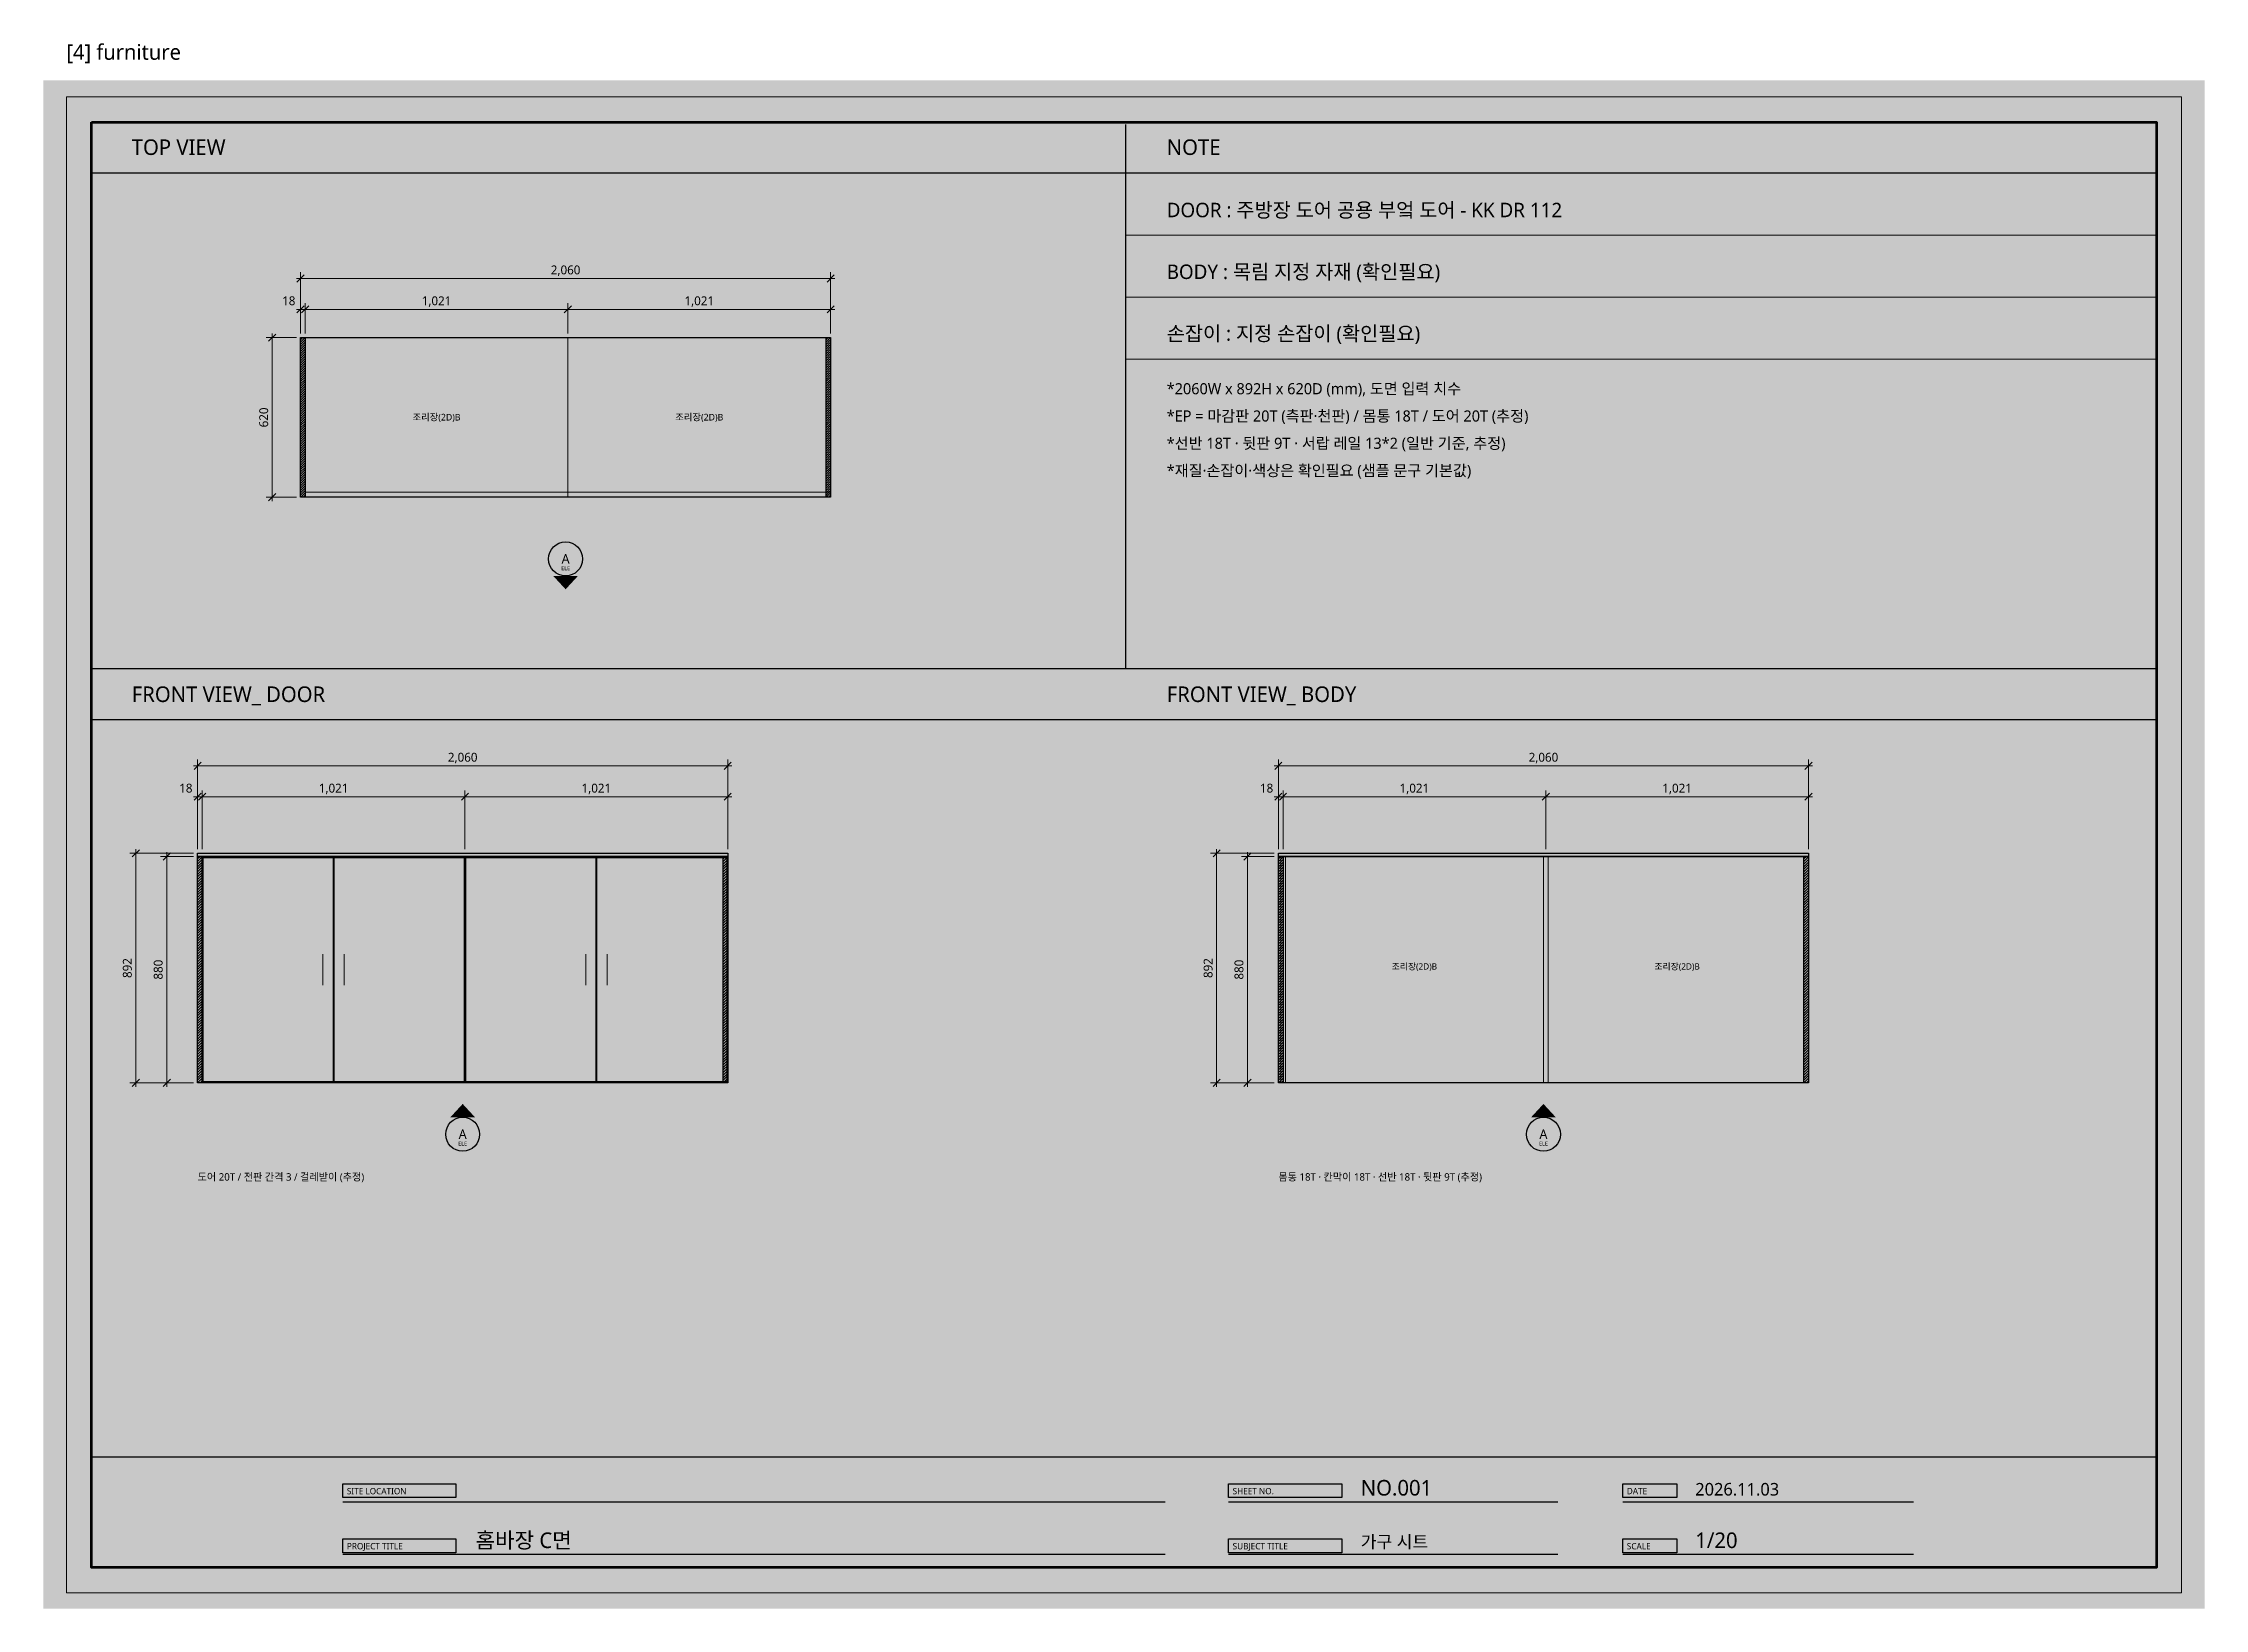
# Model space of a CAD drawing. Header units: millimetres. Extents: x 0 to 3420, y 0 to 304.
# Drawn here: x 1500 to 1920, y 0 to 304.2 of the extents above; entities that cross this region are included whole.
import ezdxf
from ezdxf.enums import TextEntityAlignment as Align

# ---------------------------------------------------------------- set-up
doc = ezdxf.new("R2010")
doc.units = ezdxf.units.MM
for name, color, linetype, lineweight, true_color in [('BG', 7, 'Continuous', 0, 0xffffff), ('DIM', 7, 'Continuous', 13, 0x969696), ('FRAME', 7, 'Continuous', 100, 0x000000), ('NOTE_BLUE', 7, 'Continuous', 9, 0x0000ff), ('NOTE_RED', 7, 'Continuous', 25, 0xde0038), ('OUTLINE', 7, 'Continuous', 25, 0x000000), ('SHEET_FRAME_INFO', 7, 'Continuous', 0, 0x5a5a5a), ('TEXT', 7, 'Continuous', 13, 0x000000), ('THIN', 7, 'Continuous', 5, 0x6e6e6e)]:
    doc.layers.add(name, color=color, linetype=linetype, lineweight=lineweight, true_color=true_color)
doc.styles.add('MALGUN', font='malgun.ttf')

msp = doc.modelspace()

# ---------------------------------------------------------------- texts
at = {"layer": 'NOTE_BLUE', "true_color": 0x0000ff, "style": 'MALGUN'}
for s, height, p in [('*EP = 마감판 20T (측판·천판) / 몸통 18T / 도어 20T (추정)', 2.16, (1718.3, 230.7)), ('도어 20T / 전판 간격 3 / 걸레받이 (추정)', 1.44, (1530, 83.2)), ('몸통 18T · 칸막이 18T · 선반 18T · 뒷판 9T (추정)', 1.44, (1740, 83.2))]:
    msp.add_text(s, height=height, dxfattribs=at).set_placement(p)
at = {"layer": 'NOTE_RED', "true_color": 0xde0038, "style": 'MALGUN'}
for s, height, p in [('손잡이 : 지정 손잡이 (확인필요)', 2.808, (1718.3, 246.4)), ('*재질·손잡이·색상은 확인필요 (샘플 문구 기본값)', 2.16, (1718.3, 220.1))]:
    msp.add_text(s, height=height, dxfattribs=at).set_placement(p)
at = {"layer": 'SHEET_FRAME_INFO', "true_color": 0x5a5a5a, "style": 'MALGUN'}
msp.add_text('[4] furniture', height=3, dxfattribs=at).set_placement((1504.5, 301))
at = {"layer": 'TEXT', "true_color": 0x000000, "style": 'MALGUN'}
for s, height, p in [('TOP VIEW', 3.024, (1517.2, 282.5)), ('NOTE', 3.024, (1718.3, 282.5)), ('DOOR : 주방장 도어^J공용 부엌 도어 - KK DR 112', 2.808, (1718.3, 270.4)), ('BODY : 목림 지정 자재 (확인필요)', 2.808, (1718.3, 258.4)), ('*2060W x 892H x 620D (mm), 도면 입력 치수', 2.16, (1718.3, 236)), ('*선반 18T · 뒷판 9T · 서랍 레일 13*2 (일반 기준, 추정)', 2.16, (1718.3, 225.4)), ('FRONT VIEW_ DOOR', 3.024, (1517.2, 176.2)), ('FRONT VIEW_ BODY', 3.024, (1718.3, 176.2)), ('NO.001', 3.024, (1756, 22)), ('2026.11.03', 2.448, (1821, 22)), ('홈바장 C면', 3.024, (1584, 11.8)), ('가구 시트', 2.448, (1756, 11.8)), ('1/20', 3.024, (1821, 11.8))]:
    msp.add_text(s, height=height, dxfattribs=at).set_placement(p)
for s, height, p in [('2,060', 1.728, (1601.5, 259.3)), ('18', 1.728, (1547.71, 253.3)), ('1,021', 1.728, (1576.42, 253.3)), ('1,021', 1.728, (1627.47, 253.3)), ('A', 1.87, (1601.5, 203.1)), ('ELE', 0.792, (1601.5, 201.8)), ('2,060', 1.728, (1581.5, 164.6)), ('2,060', 1.728, (1791.5, 164.6)), ('18', 1.728, (1527.71, 158.6)), ('1,021', 1.728, (1556.42, 158.6)), ('1,021', 1.728, (1607.47, 158.6)), ('18', 1.728, (1737.71, 158.6)), ('1,021', 1.728, (1766.42, 158.6)), ('1,021', 1.728, (1817.47, 158.6)), ('A', 1.87, (1581.5, 91.3)), ('A', 1.87, (1791.5, 91.3)), ('ELE', 0.792, (1581.5, 90)), ('ELE', 0.792, (1791.5, 90))]:
    msp.add_text(s, height=height, dxfattribs=at).set_placement(p, align=Align.CENTER)
for s, p in [('620', (1543.7, 231.5)), ('892', (1517.2, 124.5)), ('880', (1523.2, 124.2)), ('892', (1727.2, 124.5)), ('880', (1733.2, 124.2))]:
    msp.add_text(s, height=1.728, rotation=90, dxfattribs=at).set_placement(p, align=Align.CENTER)
at = {"layer": 'TEXT', "true_color": 0x5a5a5a, "style": 'MALGUN'}
for height, p in [(1.296, (1576.42, 230.9)), (1.296, (1627.47, 230.9)), (1.224, (1766.42, 124.2)), (1.224, (1817.47, 124.2))]:
    msp.add_text('조리장(2D)B', height=height, dxfattribs=at).set_placement(p, align=Align.CENTER)
at = {"layer": 'TEXT', "true_color": 0xffffff, "style": 'MALGUN'}
for s, p in [('SITE LOCATION', (1559, 22.25)), ('SHEET NO.', (1731.1, 22.25)), ('DATE', (1807.7, 22.25)), ('PROJECT TITLE', (1559, 11.55)), ('SUBJECT TITLE', (1731.1, 11.55)), ('SCALE', (1807.7, 11.55))]:
    msp.add_text(s, height=1.224, dxfattribs=at).set_placement(p)

# ---------------------------------------------------------------- linework, layer by layer
at = {"layer": 'BG', "lineweight": 0, "true_color": 0xffffff}
msp.add_solid([(1500, 0), (1920, 0), (1500, 297), (1920, 297)], dxfattribs=at)
at = {"layer": 'DIM', "lineweight": 13, "true_color": 0x969696}
for p, q in [((1549.2, 258.5), (1653.8, 258.5)), ((1550, 247.8), (1550, 259.7)), ((1653, 247.8), (1653, 259.7)), ((1549.2, 252.5), (1653.8, 252.5)), ((1550, 247.8), (1550, 253.7)), ((1550.9, 247.8), (1550.9, 253.7)), ((1601.95, 247.8), (1601.95, 253.7)), ((1653, 247.8), (1653, 253.7)), ((1544.5, 247.8), (1544.5, 215.2)), ((1549.2, 247), (1543.3, 247)), ((1549.2, 216), (1543.3, 216)), ((1529.2, 163.8), (1633.8, 163.8)), ((1530, 147.6), (1530, 165)), ((1633, 147.6), (1633, 165)), ((1739.2, 163.8), (1843.8, 163.8)), ((1740, 147.6), (1740, 165)), ((1843, 147.6), (1843, 165)), ((1529.2, 157.8), (1633.8, 157.8)), ((1530, 147.6), (1530, 159)), ((1530.9, 147.6), (1530.9, 159)), ((1581.95, 147.6), (1581.95, 159)), ((1633, 147.6), (1633, 159)), ((1739.2, 157.8), (1843.8, 157.8)), ((1740, 147.6), (1740, 159)), ((1740.9, 147.6), (1740.9, 159)), ((1791.95, 147.6), (1791.95, 159)), ((1843, 147.6), (1843, 159)), ((1518, 147.6), (1518, 101.4)), ((1524, 147), (1524, 101.4)), ((1728, 147.6), (1728, 101.4)), ((1734, 147), (1734, 101.4)), ((1529.2, 146.8), (1516.8, 146.8)), ((1529.2, 146.2), (1522.8, 146.2)), ((1739.2, 146.8), (1726.8, 146.8)), ((1739.2, 146.2), (1732.8, 146.2)), ((1529.2, 102.2), (1516.8, 102.2)), ((1529.2, 102.2), (1522.8, 102.2)), ((1739.2, 102.2), (1726.8, 102.2)), ((1739.2, 102.2), (1732.8, 102.2))]:
    msp.add_line(p, q, dxfattribs=at)
at = {"layer": 'DIM', "lineweight": 13, "true_color": 0x5a5a5a}
for p, q in [((1549.3, 257.8), (1550.7, 259.2)), ((1652.3, 257.8), (1653.7, 259.2)), ((1549.3, 251.8), (1550.7, 253.2)), ((1550.2, 251.8), (1551.6, 253.2)), ((1601.25, 251.8), (1602.65, 253.2)), ((1652.3, 251.8), (1653.7, 253.2)), ((1543.8, 246.3), (1545.2, 247.7)), ((1543.8, 215.3), (1545.2, 216.7)), ((1529.3, 163.1), (1530.7, 164.5)), ((1632.3, 163.1), (1633.7, 164.5)), ((1739.3, 163.1), (1740.7, 164.5)), ((1842.3, 163.1), (1843.7, 164.5)), ((1529.3, 157.1), (1530.7, 158.5)), ((1530.2, 157.1), (1531.6, 158.5)), ((1581.25, 157.1), (1582.65, 158.5)), ((1632.3, 157.1), (1633.7, 158.5)), ((1739.3, 157.1), (1740.7, 158.5)), ((1740.2, 157.1), (1741.6, 158.5)), ((1791.25, 157.1), (1792.65, 158.5)), ((1842.3, 157.1), (1843.7, 158.5)), ((1517.3, 146.1), (1518.7, 147.5)), ((1727.3, 146.1), (1728.7, 147.5)), ((1523.3, 145.5), (1524.7, 146.9)), ((1733.3, 145.5), (1734.7, 146.9)), ((1517.3, 101.5), (1518.7, 102.9)), ((1523.3, 101.5), (1524.7, 102.9)), ((1727.3, 101.5), (1728.7, 102.9)), ((1733.3, 101.5), (1734.7, 102.9))]:
    msp.add_line(p, q, dxfattribs=at)
at = {"layer": 'FRAME', "lineweight": 25, "true_color": 0x000000}
for p, q in [((1710.3, 288.4), (1710.3, 182.7)), ((1509.4, 279), (1910.6, 279)), ((1509.4, 182.7), (1910.6, 182.7)), ((1509.4, 172.8), (1910.6, 172.8)), ((1509.4, 29.5), (1910.6, 29.5))]:
    msp.add_line(p, q, dxfattribs=at)
at = {"layer": 'FRAME', "lineweight": 13, "true_color": 0x000000}
for p, q in [((1710.3, 266.9), (1910.6, 266.9)), ((1710.3, 254.9), (1910.6, 254.9)), ((1710.3, 242.8), (1910.6, 242.8))]:
    msp.add_line(p, q, dxfattribs=at)
msp.add_lwpolyline([(1504.5, 293.8), (1915.5, 293.8), (1915.5, 3.1), (1504.5, 3.1)], close=True, dxfattribs=at)
at = {"layer": 'FRAME', "lineweight": 100, "true_color": 0x000000}
msp.add_lwpolyline([(1509.4, 288.9), (1910.6, 288.9), (1910.6, 8), (1509.4, 8)], close=True, dxfattribs=at)
at = {"layer": 'FRAME', "lineweight": 0, "true_color": 0x555555}
for points in [[(1558.2, 24.3), (1580.2, 24.3), (1558.2, 21.6), (1580.2, 21.6)], [(1730.3, 24.3), (1752.3, 24.3), (1730.3, 21.6), (1752.3, 21.6)], [(1806.9, 24.3), (1817.4, 24.3), (1806.9, 21.6), (1817.4, 21.6)], [(1558.2, 13.6), (1580.2, 13.6), (1558.2, 10.9), (1580.2, 10.9)], [(1730.3, 13.6), (1752.3, 13.6), (1730.3, 10.9), (1752.3, 10.9)], [(1806.9, 13.6), (1817.4, 13.6), (1806.9, 10.9), (1817.4, 10.9)]]:
    msp.add_solid(points, dxfattribs=at)
at = {"layer": 'OUTLINE', "lineweight": 25, "true_color": 0x000000}
for p, q in [((1530.9, 102.2), (1530.9, 146.2)), ((1581.95, 102.2), (1581.95, 146.2)), ((1558.2, 20.8), (1718, 20.8)), ((1730.3, 20.8), (1794.3, 20.8)), ((1806.9, 20.8), (1863.4, 20.8)), ((1558.2, 10.6), (1718, 10.6)), ((1730.3, 10.6), (1794.3, 10.6)), ((1806.9, 10.6), (1863.4, 10.6))]:
    msp.add_line(p, q, dxfattribs=at)
for points in [[(1550, 247), (1550.9, 247), (1550.9, 216), (1550, 216)], [(1550, 247), (1653, 247), (1653, 216), (1550, 216)], [(1652.1, 247), (1653, 247), (1653, 216), (1652.1, 216)], [(1530, 146.8), (1633, 146.8), (1633, 146.2), (1530, 146.2)], [(1530, 146.2), (1633, 146.2), (1633, 102.2), (1530, 102.2)], [(1530, 146.2), (1530.9, 146.2), (1530.9, 102.2), (1530, 102.2)], [(1531.05, 146), (1556.35, 146), (1556.35, 102.4), (1531.05, 102.4)], [(1556.5, 146), (1581.8, 146), (1581.8, 102.4), (1556.5, 102.4)], [(1582.1, 146), (1607.4, 146), (1607.4, 102.4), (1582.1, 102.4)], [(1607.55, 146), (1632.85, 146), (1632.85, 102.4), (1607.55, 102.4)], [(1632.1, 146.2), (1633, 146.2), (1633, 102.2), (1632.1, 102.2)], [(1740, 146.8), (1843, 146.8), (1843, 146.2), (1740, 146.2)], [(1740, 146.2), (1843, 146.2), (1843, 102.2), (1740, 102.2)], [(1740, 146.2), (1740.9, 146.2), (1740.9, 102.2), (1740, 102.2)], [(1842.1, 146.2), (1843, 146.2), (1843, 102.2), (1842.1, 102.2)], [(1558.2, 24.3), (1580.2, 24.3), (1580.2, 21.6), (1558.2, 21.6)], [(1730.3, 24.3), (1752.3, 24.3), (1752.3, 21.6), (1730.3, 21.6)], [(1806.9, 24.3), (1817.4, 24.3), (1817.4, 21.6), (1806.9, 21.6)], [(1558.2, 13.6), (1580.2, 13.6), (1580.2, 10.9), (1558.2, 10.9)], [(1730.3, 13.6), (1752.3, 13.6), (1752.3, 10.9), (1730.3, 10.9)], [(1806.9, 13.6), (1817.4, 13.6), (1817.4, 10.9), (1806.9, 10.9)]]:
    msp.add_lwpolyline(points, close=True, dxfattribs=at)
for centre in [(1601.5, 204), (1581.5, 92.2), (1791.5, 92.2)]:
    msp.add_circle(centre, 3.3, dxfattribs=at)
at = {"layer": 'OUTLINE', "lineweight": 0, "true_color": 0x000000}
for points in [[(1599.1, 200.7), (1603.9, 200.7), (1601.5, 198.1)], [(1579.1, 95.5), (1583.9, 95.5), (1581.5, 98.1)], [(1789.1, 95.5), (1793.9, 95.5), (1791.5, 98.1)]]:
    msp.add_solid(points, dxfattribs=at)
at = {"layer": 'THIN', "lineweight": 5, "true_color": 0xa5a5a5}
for p, q in [((1550, 246.55), (1550.45, 247)), ((1550, 246.1), (1550.9, 247)), ((1550, 245.65), (1550.9, 246.55)), ((1550, 245.2), (1550.9, 246.1)), ((1550, 244.75), (1550.9, 245.65)), ((1550, 244.3), (1550.9, 245.2)), ((1550, 243.85), (1550.9, 244.75)), ((1550, 243.4), (1550.9, 244.3)), ((1550, 242.95), (1550.9, 243.85)), ((1652.1, 246.55), (1652.55, 247)), ((1652.1, 246.1), (1653, 247)), ((1652.1, 245.65), (1653, 246.55)), ((1652.1, 245.2), (1653, 246.1)), ((1652.1, 244.75), (1653, 245.65)), ((1652.1, 244.3), (1653, 245.2)), ((1652.1, 243.85), (1653, 244.75)), ((1652.1, 243.4), (1653, 244.3)), ((1652.1, 242.95), (1653, 243.85)), ((1550, 242.5), (1550.9, 243.4)), ((1550, 242.05), (1550.9, 242.95)), ((1550, 241.6), (1550.9, 242.5)), ((1550, 241.15), (1550.9, 242.05)), ((1550, 240.7), (1550.9, 241.6)), ((1550, 240.25), (1550.9, 241.15)), ((1550, 239.8), (1550.9, 240.7)), ((1550, 239.35), (1550.9, 240.25)), ((1550, 238.9), (1550.9, 239.8)), ((1652.1, 242.5), (1653, 243.4)), ((1652.1, 242.05), (1653, 242.95)), ((1652.1, 241.6), (1653, 242.5)), ((1652.1, 241.15), (1653, 242.05)), ((1652.1, 240.7), (1653, 241.6)), ((1652.1, 240.25), (1653, 241.15)), ((1652.1, 239.8), (1653, 240.7)), ((1652.1, 239.35), (1653, 240.25)), ((1652.1, 238.9), (1653, 239.8)), ((1550, 238.45), (1550.9, 239.35)), ((1550, 238), (1550.9, 238.9)), ((1550, 237.55), (1550.9, 238.45)), ((1550, 237.1), (1550.9, 238)), ((1550, 236.65), (1550.9, 237.55)), ((1550, 236.2), (1550.9, 237.1)), ((1550, 235.75), (1550.9, 236.65)), ((1550, 235.3), (1550.9, 236.2)), ((1550, 234.85), (1550.9, 235.75)), ((1550, 234.4), (1550.9, 235.3)), ((1652.1, 238.45), (1653, 239.35)), ((1652.1, 238), (1653, 238.9)), ((1652.1, 237.55), (1653, 238.45)), ((1652.1, 237.1), (1653, 238)), ((1652.1, 236.65), (1653, 237.55)), ((1652.1, 236.2), (1653, 237.1)), ((1652.1, 235.75), (1653, 236.65)), ((1652.1, 235.3), (1653, 236.2)), ((1652.1, 234.85), (1653, 235.75)), ((1652.1, 234.4), (1653, 235.3)), ((1550, 233.95), (1550.9, 234.85)), ((1550, 233.5), (1550.9, 234.4)), ((1550, 233.05), (1550.9, 233.95)), ((1550, 232.6), (1550.9, 233.5)), ((1550, 232.15), (1550.9, 233.05)), ((1550, 231.7), (1550.9, 232.6)), ((1550, 231.25), (1550.9, 232.15)), ((1550, 230.8), (1550.9, 231.7)), ((1550, 230.35), (1550.9, 231.25)), ((1652.1, 233.95), (1653, 234.85)), ((1652.1, 233.5), (1653, 234.4)), ((1652.1, 233.05), (1653, 233.95)), ((1652.1, 232.6), (1653, 233.5)), ((1652.1, 232.15), (1653, 233.05)), ((1652.1, 231.7), (1653, 232.6)), ((1652.1, 231.25), (1653, 232.15)), ((1652.1, 230.8), (1653, 231.7)), ((1652.1, 230.35), (1653, 231.25)), ((1550, 229.9), (1550.9, 230.8)), ((1550, 229.45), (1550.9, 230.35)), ((1550, 229), (1550.9, 229.9)), ((1550, 228.55), (1550.9, 229.45)), ((1550, 228.1), (1550.9, 229)), ((1550, 227.65), (1550.9, 228.55)), ((1550, 227.2), (1550.9, 228.1)), ((1550, 226.75), (1550.9, 227.65)), ((1550, 226.3), (1550.9, 227.2)), ((1652.1, 229.9), (1653, 230.8)), ((1652.1, 229.45), (1653, 230.35)), ((1652.1, 229), (1653, 229.9)), ((1652.1, 228.55), (1653, 229.45)), ((1652.1, 228.1), (1653, 229)), ((1652.1, 227.65), (1653, 228.55)), ((1652.1, 227.2), (1653, 228.1)), ((1652.1, 226.75), (1653, 227.65)), ((1652.1, 226.3), (1653, 227.2)), ((1550, 225.85), (1550.9, 226.75)), ((1550, 225.4), (1550.9, 226.3)), ((1550, 224.95), (1550.9, 225.85)), ((1550, 224.5), (1550.9, 225.4)), ((1550, 224.05), (1550.9, 224.95)), ((1550, 223.6), (1550.9, 224.5)), ((1550, 223.15), (1550.9, 224.05)), ((1550, 222.7), (1550.9, 223.6)), ((1550, 222.25), (1550.9, 223.15)), ((1550, 221.8), (1550.9, 222.7)), ((1652.1, 225.85), (1653, 226.75)), ((1652.1, 225.4), (1653, 226.3)), ((1652.1, 224.95), (1653, 225.85)), ((1652.1, 224.5), (1653, 225.4)), ((1652.1, 224.05), (1653, 224.95)), ((1652.1, 223.6), (1653, 224.5)), ((1652.1, 223.15), (1653, 224.05)), ((1652.1, 222.7), (1653, 223.6)), ((1652.1, 222.25), (1653, 223.15)), ((1652.1, 221.8), (1653, 222.7)), ((1550, 221.35), (1550.9, 222.25)), ((1550, 220.9), (1550.9, 221.8)), ((1550, 220.45), (1550.9, 221.35)), ((1550, 220), (1550.9, 220.9)), ((1550, 219.55), (1550.9, 220.45)), ((1550, 219.1), (1550.9, 220)), ((1550, 218.65), (1550.9, 219.55)), ((1550, 218.2), (1550.9, 219.1)), ((1550, 217.75), (1550.9, 218.65)), ((1652.1, 221.35), (1653, 222.25)), ((1652.1, 220.9), (1653, 221.8)), ((1652.1, 220.45), (1653, 221.35)), ((1652.1, 220), (1653, 220.9)), ((1652.1, 219.55), (1653, 220.45)), ((1652.1, 219.1), (1653, 220)), ((1652.1, 218.65), (1653, 219.55)), ((1652.1, 218.2), (1653, 219.1)), ((1652.1, 217.75), (1653, 218.65)), ((1550, 217.3), (1550.9, 218.2)), ((1550, 216.85), (1550.9, 217.75)), ((1550, 216.4), (1550.9, 217.3)), ((1550.05, 216), (1550.9, 216.85)), ((1550.5, 216), (1550.9, 216.4)), ((1652.1, 217.3), (1653, 218.2)), ((1652.1, 216.85), (1653, 217.75)), ((1652.1, 216.4), (1653, 217.3)), ((1652.15, 216), (1653, 216.85)), ((1652.6, 216), (1653, 216.4)), ((1530, 145.7), (1530.5, 146.2)), ((1530, 145.2), (1530.9, 146.1)), ((1530, 144.7), (1530.9, 145.6)), ((1530, 144.2), (1530.9, 145.1)), ((1530, 143.7), (1530.9, 144.6)), ((1530, 143.2), (1530.9, 144.1)), ((1530, 142.7), (1530.9, 143.6)), ((1530, 142.2), (1530.9, 143.1)), ((1632.1, 145.7), (1632.6, 146.2)), ((1632.1, 145.2), (1633, 146.1)), ((1632.1, 144.7), (1633, 145.6)), ((1632.1, 144.2), (1633, 145.1)), ((1632.1, 143.7), (1633, 144.6)), ((1632.1, 143.2), (1633, 144.1)), ((1632.1, 142.7), (1633, 143.6)), ((1632.1, 142.2), (1633, 143.1)), ((1740, 145.7), (1740.5, 146.2)), ((1740, 145.2), (1740.9, 146.1)), ((1740, 144.7), (1740.9, 145.6)), ((1740, 144.2), (1740.9, 145.1)), ((1740, 143.7), (1740.9, 144.6)), ((1740, 143.2), (1740.9, 144.1)), ((1740, 142.7), (1740.9, 143.6)), ((1740, 142.2), (1740.9, 143.1)), ((1842.1, 145.7), (1842.6, 146.2)), ((1842.1, 145.2), (1843, 146.1)), ((1842.1, 144.7), (1843, 145.6)), ((1842.1, 144.2), (1843, 145.1)), ((1842.1, 143.7), (1843, 144.6)), ((1842.1, 143.2), (1843, 144.1)), ((1842.1, 142.7), (1843, 143.6)), ((1842.1, 142.2), (1843, 143.1)), ((1530, 141.7), (1530.9, 142.6)), ((1530, 141.2), (1530.9, 142.1)), ((1530, 140.7), (1530.9, 141.6)), ((1530, 140.2), (1530.9, 141.1)), ((1530, 139.7), (1530.9, 140.6)), ((1530, 139.2), (1530.9, 140.1)), ((1530, 138.7), (1530.9, 139.6)), ((1530, 138.2), (1530.9, 139.1)), ((1530, 137.7), (1530.9, 138.6)), ((1632.1, 141.7), (1633, 142.6)), ((1632.1, 141.2), (1633, 142.1)), ((1632.1, 140.7), (1633, 141.6)), ((1632.1, 140.2), (1633, 141.1)), ((1632.1, 139.7), (1633, 140.6)), ((1632.1, 139.2), (1633, 140.1)), ((1632.1, 138.7), (1633, 139.6)), ((1632.1, 138.2), (1633, 139.1)), ((1632.1, 137.7), (1633, 138.6)), ((1740, 141.7), (1740.9, 142.6)), ((1740, 141.2), (1740.9, 142.1)), ((1740, 140.7), (1740.9, 141.6)), ((1740, 140.2), (1740.9, 141.1)), ((1740, 139.7), (1740.9, 140.6)), ((1740, 139.2), (1740.9, 140.1)), ((1740, 138.7), (1740.9, 139.6)), ((1740, 138.2), (1740.9, 139.1)), ((1740, 137.7), (1740.9, 138.6)), ((1842.1, 141.7), (1843, 142.6)), ((1842.1, 141.2), (1843, 142.1)), ((1842.1, 140.7), (1843, 141.6)), ((1842.1, 140.2), (1843, 141.1)), ((1842.1, 139.7), (1843, 140.6)), ((1842.1, 139.2), (1843, 140.1)), ((1842.1, 138.7), (1843, 139.6)), ((1842.1, 138.2), (1843, 139.1)), ((1842.1, 137.7), (1843, 138.6)), ((1530, 137.2), (1530.9, 138.1)), ((1530, 136.7), (1530.9, 137.6)), ((1530, 136.2), (1530.9, 137.1)), ((1530, 135.7), (1530.9, 136.6)), ((1530, 135.2), (1530.9, 136.1)), ((1530, 134.7), (1530.9, 135.6)), ((1530, 134.2), (1530.9, 135.1)), ((1530, 133.7), (1530.9, 134.6)), ((1632.1, 137.2), (1633, 138.1)), ((1632.1, 136.7), (1633, 137.6)), ((1632.1, 136.2), (1633, 137.1)), ((1632.1, 135.7), (1633, 136.6)), ((1632.1, 135.2), (1633, 136.1)), ((1632.1, 134.7), (1633, 135.6)), ((1632.1, 134.2), (1633, 135.1)), ((1632.1, 133.7), (1633, 134.6)), ((1740, 137.2), (1740.9, 138.1)), ((1740, 136.7), (1740.9, 137.6)), ((1740, 136.2), (1740.9, 137.1)), ((1740, 135.7), (1740.9, 136.6)), ((1740, 135.2), (1740.9, 136.1)), ((1740, 134.7), (1740.9, 135.6)), ((1740, 134.2), (1740.9, 135.1)), ((1740, 133.7), (1740.9, 134.6)), ((1842.1, 137.2), (1843, 138.1)), ((1842.1, 136.7), (1843, 137.6)), ((1842.1, 136.2), (1843, 137.1)), ((1842.1, 135.7), (1843, 136.6)), ((1842.1, 135.2), (1843, 136.1)), ((1842.1, 134.7), (1843, 135.6)), ((1842.1, 134.2), (1843, 135.1)), ((1842.1, 133.7), (1843, 134.6)), ((1530, 133.2), (1530.9, 134.1)), ((1530, 132.7), (1530.9, 133.6)), ((1530, 132.2), (1530.9, 133.1)), ((1530, 131.7), (1530.9, 132.6)), ((1530, 131.2), (1530.9, 132.1)), ((1530, 130.7), (1530.9, 131.6)), ((1530, 130.2), (1530.9, 131.1)), ((1530, 129.7), (1530.9, 130.6)), ((1632.1, 133.2), (1633, 134.1)), ((1632.1, 132.7), (1633, 133.6)), ((1632.1, 132.2), (1633, 133.1)), ((1632.1, 131.7), (1633, 132.6)), ((1632.1, 131.2), (1633, 132.1)), ((1632.1, 130.7), (1633, 131.6)), ((1632.1, 130.2), (1633, 131.1)), ((1632.1, 129.7), (1633, 130.6)), ((1740, 133.2), (1740.9, 134.1)), ((1740, 132.7), (1740.9, 133.6)), ((1740, 132.2), (1740.9, 133.1)), ((1740, 131.7), (1740.9, 132.6)), ((1740, 131.2), (1740.9, 132.1)), ((1740, 130.7), (1740.9, 131.6)), ((1740, 130.2), (1740.9, 131.1)), ((1740, 129.7), (1740.9, 130.6)), ((1842.1, 133.2), (1843, 134.1)), ((1842.1, 132.7), (1843, 133.6)), ((1842.1, 132.2), (1843, 133.1)), ((1842.1, 131.7), (1843, 132.6)), ((1842.1, 131.2), (1843, 132.1)), ((1842.1, 130.7), (1843, 131.6)), ((1842.1, 130.2), (1843, 131.1)), ((1842.1, 129.7), (1843, 130.6)), ((1530, 129.2), (1530.9, 130.1)), ((1530, 128.7), (1530.9, 129.6)), ((1530, 128.2), (1530.9, 129.1)), ((1530, 127.7), (1530.9, 128.6)), ((1530, 127.2), (1530.9, 128.1)), ((1530, 126.7), (1530.9, 127.6)), ((1530, 126.2), (1530.9, 127.1)), ((1530, 125.7), (1530.9, 126.6)), ((1530, 125.2), (1530.9, 126.1)), ((1632.1, 129.2), (1633, 130.1)), ((1632.1, 128.7), (1633, 129.6)), ((1632.1, 128.2), (1633, 129.1)), ((1632.1, 127.7), (1633, 128.6)), ((1632.1, 127.2), (1633, 128.1)), ((1632.1, 126.7), (1633, 127.6)), ((1632.1, 126.2), (1633, 127.1)), ((1632.1, 125.7), (1633, 126.6)), ((1632.1, 125.2), (1633, 126.1)), ((1740, 129.2), (1740.9, 130.1)), ((1740, 128.7), (1740.9, 129.6)), ((1740, 128.2), (1740.9, 129.1)), ((1740, 127.7), (1740.9, 128.6)), ((1740, 127.2), (1740.9, 128.1)), ((1740, 126.7), (1740.9, 127.6)), ((1740, 126.2), (1740.9, 127.1)), ((1740, 125.7), (1740.9, 126.6)), ((1740, 125.2), (1740.9, 126.1)), ((1842.1, 129.2), (1843, 130.1)), ((1842.1, 128.7), (1843, 129.6)), ((1842.1, 128.2), (1843, 129.1)), ((1842.1, 127.7), (1843, 128.6)), ((1842.1, 127.2), (1843, 128.1)), ((1842.1, 126.7), (1843, 127.6)), ((1842.1, 126.2), (1843, 127.1)), ((1842.1, 125.7), (1843, 126.6)), ((1842.1, 125.2), (1843, 126.1)), ((1530, 124.7), (1530.9, 125.6)), ((1530, 124.2), (1530.9, 125.1)), ((1530, 123.7), (1530.9, 124.6)), ((1530, 123.2), (1530.9, 124.1)), ((1530, 122.7), (1530.9, 123.6)), ((1530, 122.2), (1530.9, 123.1)), ((1530, 121.7), (1530.9, 122.6)), ((1530, 121.2), (1530.9, 122.1)), ((1632.1, 124.7), (1633, 125.6)), ((1632.1, 124.2), (1633, 125.1)), ((1632.1, 123.7), (1633, 124.6)), ((1632.1, 123.2), (1633, 124.1)), ((1632.1, 122.7), (1633, 123.6)), ((1632.1, 122.2), (1633, 123.1)), ((1632.1, 121.7), (1633, 122.6)), ((1632.1, 121.2), (1633, 122.1)), ((1740, 124.7), (1740.9, 125.6)), ((1740, 124.2), (1740.9, 125.1)), ((1740, 123.7), (1740.9, 124.6)), ((1740, 123.2), (1740.9, 124.1)), ((1740, 122.7), (1740.9, 123.6)), ((1740, 122.2), (1740.9, 123.1)), ((1740, 121.7), (1740.9, 122.6)), ((1740, 121.2), (1740.9, 122.1)), ((1842.1, 124.7), (1843, 125.6)), ((1842.1, 124.2), (1843, 125.1)), ((1842.1, 123.7), (1843, 124.6)), ((1842.1, 123.2), (1843, 124.1)), ((1842.1, 122.7), (1843, 123.6)), ((1842.1, 122.2), (1843, 123.1)), ((1842.1, 121.7), (1843, 122.6)), ((1842.1, 121.2), (1843, 122.1)), ((1530, 120.7), (1530.9, 121.6)), ((1530, 120.2), (1530.9, 121.1)), ((1530, 119.7), (1530.9, 120.6)), ((1530, 119.2), (1530.9, 120.1)), ((1530, 118.7), (1530.9, 119.6)), ((1530, 118.2), (1530.9, 119.1)), ((1530, 117.7), (1530.9, 118.6)), ((1530, 117.2), (1530.9, 118.1)), ((1632.1, 120.7), (1633, 121.6)), ((1632.1, 120.2), (1633, 121.1)), ((1632.1, 119.7), (1633, 120.6)), ((1632.1, 119.2), (1633, 120.1)), ((1632.1, 118.7), (1633, 119.6)), ((1632.1, 118.2), (1633, 119.1)), ((1632.1, 117.7), (1633, 118.6)), ((1632.1, 117.2), (1633, 118.1)), ((1740, 120.7), (1740.9, 121.6)), ((1740, 120.2), (1740.9, 121.1)), ((1740, 119.7), (1740.9, 120.6)), ((1740, 119.2), (1740.9, 120.1)), ((1740, 118.7), (1740.9, 119.6)), ((1740, 118.2), (1740.9, 119.1)), ((1740, 117.7), (1740.9, 118.6)), ((1740, 117.2), (1740.9, 118.1)), ((1842.1, 120.7), (1843, 121.6)), ((1842.1, 120.2), (1843, 121.1)), ((1842.1, 119.7), (1843, 120.6)), ((1842.1, 119.2), (1843, 120.1)), ((1842.1, 118.7), (1843, 119.6)), ((1842.1, 118.2), (1843, 119.1)), ((1842.1, 117.7), (1843, 118.6)), ((1842.1, 117.2), (1843, 118.1)), ((1530, 116.7), (1530.9, 117.6)), ((1530, 116.2), (1530.9, 117.1)), ((1530, 115.7), (1530.9, 116.6)), ((1530, 115.2), (1530.9, 116.1)), ((1530, 114.7), (1530.9, 115.6)), ((1530, 114.2), (1530.9, 115.1)), ((1530, 113.7), (1530.9, 114.6)), ((1530, 113.2), (1530.9, 114.1)), ((1530, 112.7), (1530.9, 113.6)), ((1632.1, 116.7), (1633, 117.6)), ((1632.1, 116.2), (1633, 117.1)), ((1632.1, 115.7), (1633, 116.6)), ((1632.1, 115.2), (1633, 116.1)), ((1632.1, 114.7), (1633, 115.6)), ((1632.1, 114.2), (1633, 115.1)), ((1632.1, 113.7), (1633, 114.6)), ((1632.1, 113.2), (1633, 114.1)), ((1632.1, 112.7), (1633, 113.6)), ((1740, 116.7), (1740.9, 117.6)), ((1740, 116.2), (1740.9, 117.1)), ((1740, 115.7), (1740.9, 116.6)), ((1740, 115.2), (1740.9, 116.1)), ((1740, 114.7), (1740.9, 115.6)), ((1740, 114.2), (1740.9, 115.1)), ((1740, 113.7), (1740.9, 114.6)), ((1740, 113.2), (1740.9, 114.1)), ((1740, 112.7), (1740.9, 113.6)), ((1842.1, 116.7), (1843, 117.6)), ((1842.1, 116.2), (1843, 117.1)), ((1842.1, 115.7), (1843, 116.6)), ((1842.1, 115.2), (1843, 116.1)), ((1842.1, 114.7), (1843, 115.6)), ((1842.1, 114.2), (1843, 115.1)), ((1842.1, 113.7), (1843, 114.6)), ((1842.1, 113.2), (1843, 114.1)), ((1842.1, 112.7), (1843, 113.6)), ((1530, 112.2), (1530.9, 113.1)), ((1530, 111.7), (1530.9, 112.6)), ((1530, 111.2), (1530.9, 112.1)), ((1530, 110.7), (1530.9, 111.6)), ((1530, 110.2), (1530.9, 111.1)), ((1530, 109.7), (1530.9, 110.6)), ((1530, 109.2), (1530.9, 110.1)), ((1530, 108.7), (1530.9, 109.6)), ((1632.1, 112.2), (1633, 113.1)), ((1632.1, 111.7), (1633, 112.6)), ((1632.1, 111.2), (1633, 112.1)), ((1632.1, 110.7), (1633, 111.6)), ((1632.1, 110.2), (1633, 111.1)), ((1632.1, 109.7), (1633, 110.6)), ((1632.1, 109.2), (1633, 110.1)), ((1632.1, 108.7), (1633, 109.6)), ((1740, 112.2), (1740.9, 113.1)), ((1740, 111.7), (1740.9, 112.6)), ((1740, 111.2), (1740.9, 112.1)), ((1740, 110.7), (1740.9, 111.6)), ((1740, 110.2), (1740.9, 111.1)), ((1740, 109.7), (1740.9, 110.6)), ((1740, 109.2), (1740.9, 110.1)), ((1740, 108.7), (1740.9, 109.6)), ((1842.1, 112.2), (1843, 113.1)), ((1842.1, 111.7), (1843, 112.6)), ((1842.1, 111.2), (1843, 112.1)), ((1842.1, 110.7), (1843, 111.6)), ((1842.1, 110.2), (1843, 111.1)), ((1842.1, 109.7), (1843, 110.6)), ((1842.1, 109.2), (1843, 110.1)), ((1842.1, 108.7), (1843, 109.6)), ((1530, 108.2), (1530.9, 109.1)), ((1530, 107.7), (1530.9, 108.6)), ((1530, 107.2), (1530.9, 108.1)), ((1530, 106.7), (1530.9, 107.6)), ((1530, 106.2), (1530.9, 107.1)), ((1530, 105.7), (1530.9, 106.6)), ((1530, 105.2), (1530.9, 106.1)), ((1530, 104.7), (1530.9, 105.6)), ((1530, 104.2), (1530.9, 105.1)), ((1632.1, 108.2), (1633, 109.1)), ((1632.1, 107.7), (1633, 108.6)), ((1632.1, 107.2), (1633, 108.1)), ((1632.1, 106.7), (1633, 107.6)), ((1632.1, 106.2), (1633, 107.1)), ((1632.1, 105.7), (1633, 106.6)), ((1632.1, 105.2), (1633, 106.1)), ((1632.1, 104.7), (1633, 105.6)), ((1632.1, 104.2), (1633, 105.1)), ((1740, 108.2), (1740.9, 109.1)), ((1740, 107.7), (1740.9, 108.6)), ((1740, 107.2), (1740.9, 108.1)), ((1740, 106.7), (1740.9, 107.6)), ((1740, 106.2), (1740.9, 107.1)), ((1740, 105.7), (1740.9, 106.6)), ((1740, 105.2), (1740.9, 106.1)), ((1740, 104.7), (1740.9, 105.6)), ((1740, 104.2), (1740.9, 105.1)), ((1842.1, 108.2), (1843, 109.1)), ((1842.1, 107.7), (1843, 108.6)), ((1842.1, 107.2), (1843, 108.1)), ((1842.1, 106.7), (1843, 107.6)), ((1842.1, 106.2), (1843, 107.1)), ((1842.1, 105.7), (1843, 106.6)), ((1842.1, 105.2), (1843, 106.1)), ((1842.1, 104.7), (1843, 105.6)), ((1842.1, 104.2), (1843, 105.1)), ((1530, 103.7), (1530.9, 104.6)), ((1530, 103.2), (1530.9, 104.1)), ((1530, 102.7), (1530.9, 103.6)), ((1530, 102.2), (1530.9, 103.1)), ((1530.5, 102.2), (1530.9, 102.6)), ((1632.1, 103.7), (1633, 104.6)), ((1632.1, 103.2), (1633, 104.1)), ((1632.1, 102.7), (1633, 103.6)), ((1632.1, 102.2), (1633, 103.1)), ((1632.6, 102.2), (1633, 102.6)), ((1740, 103.7), (1740.9, 104.6)), ((1740, 103.2), (1740.9, 104.1)), ((1740, 102.7), (1740.9, 103.6)), ((1740, 102.2), (1740.9, 103.1)), ((1740.5, 102.2), (1740.9, 102.6)), ((1842.1, 103.7), (1843, 104.6)), ((1842.1, 103.2), (1843, 104.1)), ((1842.1, 102.7), (1843, 103.6)), ((1842.1, 102.2), (1843, 103.1)), ((1842.6, 102.2), (1843, 102.6))]:
    msp.add_line(p, q, dxfattribs=at)
at = {"layer": 'THIN', "lineweight": 5, "true_color": 0x6e6e6e}
for p, q in [((1550.9, 217), (1601.95, 217)), ((1601.95, 217), (1653, 217)), ((1554.35, 121.2), (1554.35, 127.2)), ((1558.5, 121.2), (1558.5, 127.2)), ((1605.4, 121.2), (1605.4, 127.2)), ((1609.55, 121.2), (1609.55, 127.2)), ((1740, 102.2), (1740.9, 102.2)), ((1740.9, 102.2), (1791.95, 102.2)), ((1791.95, 102.2), (1843, 102.2))]:
    msp.add_line(p, q, dxfattribs=at)
for points in [[(1550, 247), (1550.9, 247), (1550.9, 216), (1550, 216)], [(1550.9, 247), (1601.95, 247), (1601.95, 216), (1550.9, 216)], [(1601.95, 247), (1653, 247), (1653, 216), (1601.95, 216)], [(1740.45, 146.2), (1741.35, 146.2), (1741.35, 102.2), (1740.45, 102.2)], [(1791.5, 146.2), (1792.4, 146.2), (1792.4, 102.2), (1791.5, 102.2)]]:
    msp.add_lwpolyline(points, close=True, dxfattribs=at)

msp.set_redraw_order([(e.dxf.handle, doc.entitydb.next_handle()) for e in msp.query("TEXT MTEXT ATTDEF DIMENSION ARC_DIMENSION")])  # texts and dimensions are drawn at this point

doc.saveas('drawing.dxf')
